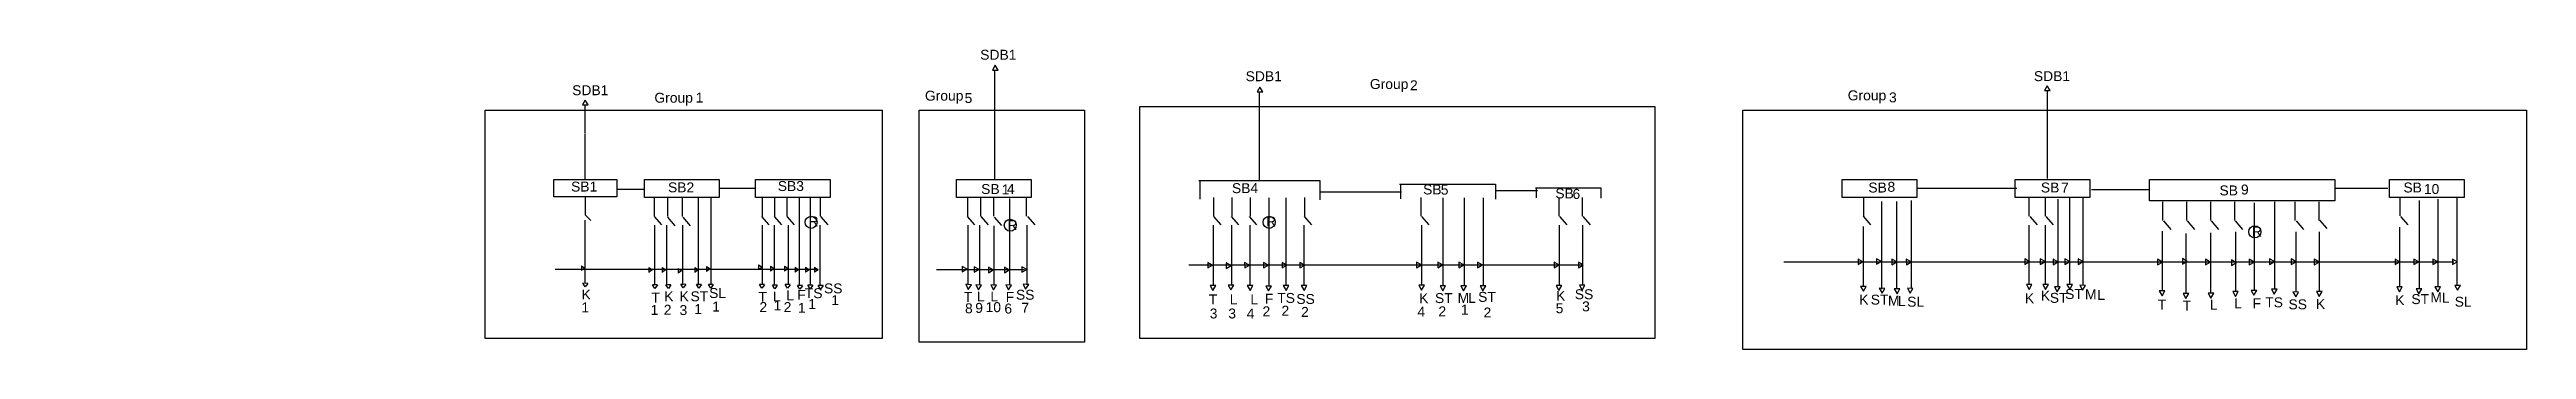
# Model space of a CAD drawing. Header units: inches. Extents: x -98956 to 121806, y -113633 to 17091.
# Drawn here: x -28020 to 121806, y -1008 to 17091 of the extents above; entities that cross this region are included whole.
import ezdxf

# ---------------------------------------------------------------- set-up
doc = ezdxf.new("R2010")
doc.units = ezdxf.units.IN
doc.styles.get("Standard").update_dxf_attribs({"font": 'arial.ttf'})

msp = doc.modelspace()

# ---------------------------------------------------------------- texts
at = {"attachment_point": 1}
for s, width, insert, char_height in [('SDB1', 4839.02, (28277, 17082), 600), ('SDB1', 4839.02, (44331, 15784), 600), ('Group', 6543.11, (51846, 15315), 600), ('2', 12600.99, (54272, 15239), 600), ('SDB1', 4839.02, (92010, 15789), 600), ('SDB1', 4839.02, (3593, 14939), 600), ('Group', 6543.11, (8568, 14486), 600), ('1', 8036.88, (11069, 14498), 600), ('Group', 6543.11, (24932, 14610), 600), ('5', 10357.02, (27331, 14467), 600), ('Group', 6543.11, (80751, 14630), 600), ('3', 29633.61, (83248, 14507), 600), ('SB 1', 19342.83, (-28021, 12140), 10.5), ('SB1', 28679.71, (3527, 9121), 600), ('SB2', 28692.96, (9389, 9075), 600), ('SB3', 25980.33, (16029, 9156), 600), ('SB', 7288.34, (43501, 9026), 600), ('4', 25988.61, (44619, 9031), 600), ('SB', 7288.34, (81999, 9064), 600), ('8', 15813.75, (83155, 9107), 600), ('SB', 7288.34, (92433, 9065), 600), ('7', 9027.2, (93658, 9056), 600), ('SB', 7288.34, (114364, 9066), 600), ('SB', 7288.34, (28333, 8975), 600), ('1', 8036.88, (29578, 8952), 600), ('4', 25988.61, (29896, 8980), 600), ('SB', 7288.34, (55064, 8947), 600), ('5', 10357.02, (56133, 8935), 600), ('SB', 7288.34, (63064, 8709), 600), ('6', 38044.75, (64102, 8680), 600), ('SB', 7288.34, (103238, 8888), 600), ('9', 60784.17, (104537, 8944), 600), ('10', 3957.99, (115603, 8975), 600), ('R', 12677.17, (17888, 7022), 600), ('R', 12677.17, (29918, 6794), 600), ('R', 12677.17, (45566, 7017), 600), ('R', 12677.17, (105198, 6407), 600), ('1', 8036.88, (4153, 1829), 600), ('K', 15547.13, (4161, 2604), 600), ('1', 8036.88, (8338, 1674), 600), ('T', 26313.2, (8384, 2412), 600), ('2', 12600.99, (9134, 1683), 600), ('K', 15547.13, (9164, 2495), 600), ('3', 29633.61, (10088, 1664), 600), ('K', 15547.13, (10088, 2495), 600), ('ST', 4984.75, (10751, 2498), 600), ('1', 8036.88, (10974, 1722), 600), ('SL', 7364.52, (11877, 2693), 600), ('1', 8036.88, (12059, 1877), 600), ('T', 26313.2, (14856, 2466), 600), ('2', 12600.99, (14921, 1846), 600), ('L', 10400.08, (15742, 2483), 600), ('1', 8036.88, (15778, 1954), 600), ('2', 12600.99, (16388, 1846), 600), ('L', 10400.08, (16544, 2556), 600), ('F', 7968.98, (17211, 2587), 600), ('1', 8036.88, (17251, 1799), 600), ('TS', 3818.88, (17666, 2684), 600), ('1', 8036.88, (17870, 2031), 600), ('SS', 3139.9, (18826, 2973), 600), ('1', 8036.88, (19264, 2264), 600), ('T', 26313.2, (27288, 2457), 600), ('8', 15813.75, (27356, 1770), 600), ('9', 60784.17, (27974, 1797), 600), ('L', 10400.08, (28080, 2483), 600), ('10', 8850, (28601, 1841), 600), ('L', 10400.08, (28891, 2483), 600), ('6', 38044.75, (29739, 1757), 600), ('F', 7968.98, (29819, 2459), 600), ('SS', 3139.9, (30438, 2589), 600), ('7', 9027.2, (30767, 1806), 600), ('T', 26313.2, (42100, 2308), 600), ('L', 10400.08, (43367, 2308), 600), ('L', 10400.08, (44617, 2308), 600), ('2', 12600.99, (45351, 1589), 600), ('F', 7968.98, (45495, 2349), 600), ('TS', 3818.88, (46245, 2398), 600), ('2', 12600.99, (46498, 1625), 600), ('SS', 3139.9, (47396, 2335), 600), ('2', 12600.99, (47683, 1554), 600), ('4', 25988.61, (54719, 1564), 600), ('K', 15547.13, (54823, 2381), 600), ('ST', 4984.75, (55782, 2388), 600), ('2', 12600.99, (55991, 1589), 600), ('M', 12483.41, (57152, 2402), 600), ('1', 8036.88, (57351, 1691), 600), ('L', 10400.08, (57791, 2400), 600), ('ST', 4984.75, (58394, 2462), 600), ('2', 12600.99, (58719, 1517), 600), ('5', 10357.02, (63084, 1776), 600), ('K', 15547.13, (63112, 2524), 600), ('SS', 3139.9, (64242, 2621), 600), ('3', 29633.61, (64685, 1886), 600), ('K', 15547.13, (81446, 2301), 600), ('ST', 4984.75, (82142, 2296), 600), ('M', 12483.41, (83182, 2237), 600), ('L', 10400.08, (83790, 2212), 600), ('SL', 7364.52, (84348, 2169), 600), ('K', 15547.13, (91466, 2378), 600), ('K', 15547.13, (92429, 2533), 600), ('ST', 4984.75, (92974, 2403), 600), ('ST', 4984.75, (93902, 2635), 600), ('M', 12483.41, (95104, 2612), 600), ('L', 10400.08, (95847, 2578), 600), ('T', 26313.2, (99504, 1994), 600), ('T', 26313.2, (101009, 1931), 600), ('L', 10400.08, (102649, 1991), 600), ('L', 10400.08, (104120, 2064), 600), ('F', 7968.98, (105242, 2078), 600), ('TS', 3818.88, (106007, 2134), 600), ('SS', 3139.9, (107410, 2013), 600), ('K', 15547.13, (109071, 2032), 600), ('K', 15547.13, (113870, 2264), 600), ('ST', 4984.75, (114844, 2326), 600), ('M', 12483.41, (115997, 2428), 600), ('L', 10400.08, (116687, 2406), 600), ('SL', 7364.52, (117464, 2169), 600), ('3', 29633.61, (42158, 1459), 600), ('3', 29633.61, (43284, 1459), 600), ('4', 25988.61, (44395, 1456), 600)]:
    msp.add_mtext_dynamic_manual_height_columns(s, width=width, gutter_width=12.5, heights=[0], dxfattribs=dict(at, insert=insert, char_height=char_height))

# ---------------------------------------------------------------- linework, layer by layer
for p, q in [((29168, 9264), (29168, 15872)), ((4371, 12036), (4371, 13758)), ((45164, 9216), (45164, 14515)), ((92813, 14597), (92813, 9306)), ((4378, 9263), (4378, 11987)), ((41508, 9181), (48810, 9181)), ((41569, 9162), (41569, 8068)), ((48810, 9181), (48810, 8028)), ((4373, 8170), (4373, 7119)), ((6291, 8659), (7965, 8659)), ((8543, 8160), (8543, 7031)), ((9360, 8136), (9360, 7008)), ((10248, 8136), (10248, 7008)), ((11213, 8119), (11213, 2866)), ((11983, 8142), (11983, 2889)), ((12455, 8735), (14661, 8735)), ((15080, 8160), (15080, 7031)), ((15827, 8160), (15827, 7031)), ((16574, 8160), (16574, 7031)), ((17325, 8142), (17325, 2889)), ((17992, 8142), (17992, 2889)), ((18592, 8160), (18592, 7031)), ((27516, 8160), (27516, 7031)), ((28300, 8160), (28300, 7031)), ((29088, 8160), (29088, 7031)), ((30037, 8111), (30037, 3099)), ((31052, 8160), (31052, 7031)), ((42392, 8160), (42392, 7031)), ((43493, 8160), (43493, 7031)), ((44595, 8160), (44595, 7031)), ((45724, 8141), (45724, 2851)), ((46769, 8141), (46769, 2851)), ((47900, 8160), (47900, 7031)), ((48840, 8502), (53766, 8502)), ((53641, 8970), (59446, 8970)), ((53690, 8955), (53690, 8085)), ((54925, 8160), (54925, 7031)), ((56253, 8141), (56253, 2851)), ((57541, 8141), (57541, 2851)), ((58692, 8141), (58692, 2851)), ((59438, 8577), (61975, 8577)), ((59446, 8970), (59446, 8053)), ((61862, 8746), (65807, 8746)), ((61895, 8736), (61895, 8145)), ((63269, 8160), (63269, 7031)), ((64691, 8160), (64691, 7031)), ((65807, 8746), (65807, 8123)), ((81710, 8160), (81710, 7031)), ((82787, 7912), (82787, 2622)), ((83700, 7912), (83700, 2622)), ((84588, 7972), (84588, 2681)), ((84957, 8717), (90974, 8717)), ((91702, 8160), (91702, 7031)), ((92690, 8160), (92690, 7031)), ((93460, 8052), (93460, 2761)), ((94175, 8195), (94175, 2905)), ((94963, 8195), (94963, 2905)), ((95487, 8642), (99023, 8642)), ((99796, 7908), (99796, 6779)), ((101245, 7908), (101245, 6779)), ((102694, 7908), (102694, 6779)), ((104143, 7908), (104143, 6779)), ((105341, 7837), (105341, 2547)), ((106557, 7909), (106557, 2618)), ((107800, 7908), (107800, 6779)), ((109249, 7908), (109249, 6779)), ((110257, 8716), (113416, 8716)), ((114148, 8184), (114148, 7055)), ((115309, 7980), (115309, 2690)), ((116454, 8052), (116454, 2762)), ((117599, 8195), (117599, 2905)), ((4368, 6792), (4368, 2976)), ((4373, 7119), (4719, 6764)), ((8550, 7021), (8994, 6508)), ((8566, 6486), (8566, 2893)), ((9308, 6486), (9308, 2893)), ((9368, 6975), (9811, 6461)), ((10272, 6486), (10272, 2893)), ((10278, 6975), (10722, 6461)), ((15042, 7021), (15485, 6508)), ((15090, 6486), (15090, 2893)), ((15812, 6486), (15812, 2893)), ((15814, 7021), (16258, 6508)), ((16587, 7021), (17030, 6508)), ((16656, 6486), (16656, 2893)), ((18583, 6486), (18583, 2893)), ((18620, 7021), (19064, 6508)), ((27478, 7021), (27922, 6508)), ((27536, 6486), (27536, 2893)), ((28223, 6486), (28223, 2893)), ((28312, 7021), (28755, 6508)), ((29093, 6442), (29093, 2849)), ((29111, 6977), (29555, 6463)), ((31089, 6486), (31089, 2893)), ((31139, 7021), (31583, 6508)), ((42361, 6486), (42361, 2893)), ((42390, 7021), (42834, 6508)), ((43459, 7021), (43903, 6508)), ((43472, 6486), (43472, 2893)), ((44554, 7021), (44997, 6508)), ((44582, 6486), (44582, 2893)), ((47848, 6486), (47848, 2893)), ((47863, 7021), (48307, 6508)), ((54961, 6486), (54961, 2893)), ((54977, 7021), (55420, 6508)), ((63294, 6486), (63294, 2893)), ((63310, 7021), (63753, 6508)), ((64717, 6486), (64717, 2893)), ((64732, 7021), (65176, 6508)), ((81684, 7028), (82128, 6514)), ((81684, 6416), (81684, 2823)), ((91707, 6486), (91707, 2893)), ((91764, 7016), (92208, 6503)), ((92689, 6486), (92689, 2893)), ((92728, 7016), (93172, 6503)), ((99768, 6135), (99768, 2543)), ((99842, 6754), (100286, 6240)), ((101194, 5998), (101194, 2406)), ((101288, 6754), (101732, 6240)), ((102688, 6030), (102688, 2438)), ((102734, 6754), (103178, 6240)), ((104187, 6754), (104630, 6240)), ((104207, 6094), (104207, 2501)), ((107848, 6094), (107848, 2501)), ((107867, 6754), (108311, 6240)), ((109275, 6094), (109275, 2501)), ((109282, 6797), (109725, 6284)), ((114129, 6379), (114129, 2787)), ((114189, 7016), (114633, 6503)), ((2569, 3843), (18475, 3843)), ((4368, 3895), (4147, 3749)), ((4151, 4038), (4149, 3746)), ((4153, 4042), (4368, 3895)), ((8443, 3791), (8223, 3645)), ((8226, 3935), (8225, 3642)), ((8228, 3938), (8443, 3791)), ((9250, 3791), (9029, 3645)), ((9033, 3935), (9031, 3642)), ((9035, 3938), (9250, 3791)), ((10215, 3738), (9995, 3592)), ((9998, 3881), (9997, 3589)), ((10000, 3885), (10215, 3738)), ((11237, 3791), (11016, 3645)), ((11020, 3935), (11018, 3642)), ((11022, 3938), (11237, 3791)), ((11934, 3846), (11714, 3699)), ((11717, 3989), (11716, 3697)), ((11719, 3992), (11934, 3846)), ((15083, 3951), (14862, 3804)), ((14865, 4094), (14864, 3802)), ((14867, 4097), (15083, 3951)), ((15806, 3870), (15585, 3724)), ((15589, 4013), (15587, 3721)), ((15591, 4017), (15806, 3870)), ((16651, 3870), (16430, 3724)), ((16434, 4013), (16432, 3721)), ((16436, 4017), (16651, 3870)), ((17292, 3803), (17071, 3657)), ((17075, 3946), (17073, 3654)), ((17076, 3950), (17292, 3803)), ((17933, 3803), (17712, 3657)), ((17716, 3946), (17714, 3654)), ((17717, 3950), (17933, 3803)), ((17998, 4181), (17998, 3366)), ((18473, 3803), (18252, 3657)), ((18255, 3946), (18254, 3654)), ((18257, 3950), (18473, 3803)), ((25630, 3817), (30961, 3817)), ((30040, 3096), (30040, 2880)), ((40889, 4087), (64731, 4087)), ((76894, 4282), (117423, 4282)), ((4534, 2978), (4242, 2983)), ((4388, 2763), (4245, 2985)), ((4538, 2976), (4388, 2763)), ((8745, 2886), (8453, 2891)), ((8599, 2670), (8456, 2893)), ((8749, 2884), (8599, 2670)), ((9557, 2886), (9265, 2891)), ((9411, 2670), (9267, 2893)), ((9560, 2884), (9411, 2670)), ((10459, 2916), (10167, 2921)), ((10313, 2700), (10170, 2923)), ((10463, 2914), (10313, 2700)), ((11405, 2908), (11113, 2913)), ((11259, 2693), (11116, 2915)), ((11409, 2906), (11259, 2693)), ((12125, 2908), (11833, 2913)), ((11979, 2693), (11836, 2915)), ((12129, 2906), (11979, 2693)), ((15220, 2901), (14928, 2906)), ((15075, 2686), (14931, 2908)), ((15224, 2899), (15075, 2686)), ((15997, 2870), (15705, 2876)), ((15851, 2655), (15708, 2878)), ((16001, 2868), (15851, 2655)), ((16774, 2901), (16482, 2906)), ((16628, 2686), (16485, 2908)), ((16778, 2899), (16628, 2686)), ((17519, 2839), (17227, 2845)), ((17373, 2624), (17230, 2846)), ((17523, 2837), (17373, 2624)), ((18140, 2870), (17848, 2876)), ((17994, 2655), (17851, 2878)), ((18144, 2868), (17994, 2655)), ((18766, 2844), (18474, 2850)), ((18620, 2629), (18477, 2852)), ((18770, 2842), (18620, 2629))]:
    msp.add_line(p, q)
for points in [[(29185, 16147), (29017, 15853), (29356, 15855)], [(4383, 14045), (4214, 13752), (4552, 13752)], [(37927, 13659), (69076, 13659), (69076, -342), (37927, -342)], [(45022, 14540), (45361, 14537), (45194, 14832)], [(92649, 14618), (92988, 14615), (92821, 14910)], [(-1676, 13437), (22351, 13437), (22351, -342), (-1676, -342)], [(24577, 13437), (34590, 13437), (34590, -564), (24577, -564)], [(74415, 13437), (121806, 13437), (121806, -1008), (74415, -1008)], [(2492, 9258), (6300, 9258), (6300, 8193), (2492, 8193)], [(7964, 9254), (12481, 9254), (12481, 8155), (7964, 8155)], [(14681, 9254), (19198, 9254), (19198, 8155), (14681, 8155)], [(26848, 9254), (31365, 9254), (31365, 8155), (26848, 8155)], [(80414, 9254), (84930, 9254), (84930, 8155), (80414, 8155)], [(90869, 9254), (95386, 9254), (95386, 8155), (90869, 8155)], [(98995, 9255), (110223, 9255), (110223, 7955), (98995, 7955)], [(113524, 9254), (118041, 9254), (118041, 8155), (113524, 8155)], [(27188, 4003), (27190, 3664), (27482, 3835)], [(27908, 3984), (27910, 3645), (28202, 3816)], [(28768, 3957), (28770, 3618), (29062, 3789)], [(29740, 3957), (29742, 3618), (30034, 3789)], [(30795, 3984), (30797, 3645), (31089, 3816)], [(42336, 4079), (42042, 4247), (42044, 3908)], [(43451, 4047), (43157, 4214), (43159, 3875)], [(44565, 4079), (44271, 4247), (44273, 3908)], [(45713, 4079), (45419, 4247), (45421, 3908)], [(46829, 4079), (46535, 4247), (46537, 3908)], [(47911, 4079), (47616, 4247), (47618, 3908)], [(54967, 4093), (54673, 4261), (54675, 3922)], [(56246, 4093), (55951, 4261), (55953, 3922)], [(57523, 4093), (57228, 4261), (57230, 3922)], [(58645, 4093), (58351, 4261), (58353, 3922)], [(63281, 4093), (62986, 4261), (62988, 3922)], [(64756, 4093), (64462, 4261), (64464, 3922)], [(81666, 4278), (81372, 4445), (81374, 4107)], [(82791, 4301), (82496, 4468), (82498, 4130)], [(83716, 4277), (83422, 4444), (83424, 4105)], [(84589, 4277), (84295, 4444), (84297, 4105)], [(91748, 4285), (91454, 4452), (91456, 4114)], [(92684, 4291), (92390, 4458), (92392, 4119)], [(93464, 4276), (93170, 4443), (93172, 4105)], [(94184, 4291), (93890, 4458), (93892, 4119)], [(94978, 4291), (94683, 4458), (94685, 4119)], [(99782, 4266), (99488, 4434), (99490, 4095)], [(101287, 4304), (100993, 4472), (100995, 4133)], [(102680, 4266), (102386, 4434), (102388, 4095)], [(104260, 4229), (103966, 4396), (103968, 4058)], [(105335, 4267), (105040, 4435), (105042, 4096)], [(106559, 4296), (106264, 4464), (106266, 4125)], [(107872, 4282), (107577, 4449), (107580, 4111)], [(109265, 4266), (108970, 4434), (108972, 4095)], [(114153, 4280), (113859, 4448), (113861, 4109)], [(115288, 4280), (114993, 4448), (114995, 4109)], [(116439, 4280), (116144, 4448), (116146, 4109)], [(117621, 4280), (117327, 4448), (117329, 4109)], [(27404, 2920), (27554, 2617), (27742, 2898)], [(28015, 2892), (28165, 2589), (28353, 2870)], [(28927, 2882), (29077, 2578), (29265, 2860)], [(29828, 2882), (29978, 2578), (30166, 2860)], [(30870, 2935), (31020, 2631), (31208, 2913)], [(42523, 2842), (42184, 2846), (42351, 2551)], [(43613, 2875), (43274, 2878), (43440, 2583)], [(44769, 2842), (44430, 2846), (44596, 2551)], [(45891, 2809), (45553, 2813), (45719, 2518)], [(46948, 2842), (46609, 2846), (46776, 2551)], [(48038, 2842), (47699, 2846), (47865, 2551)], [(55150, 2865), (54812, 2869), (54978, 2574)], [(56427, 2822), (56089, 2825), (56255, 2530)], [(57683, 2822), (57344, 2825), (57510, 2530)], [(58852, 2822), (58513, 2825), (58680, 2530)], [(63451, 2844), (63112, 2847), (63278, 2552)], [(64857, 2865), (64518, 2869), (64684, 2574)], [(81868, 2790), (81529, 2793), (81696, 2498)], [(82999, 2676), (82660, 2679), (82827, 2385)], [(83905, 2639), (83566, 2642), (83732, 2347)], [(84696, 2676), (84358, 2679), (84524, 2385)], [(91895, 2904), (91556, 2908), (91723, 2613)], [(92887, 2904), (92548, 2908), (92715, 2613)], [(93596, 2763), (93257, 2766), (93424, 2471)], [(94351, 2904), (94012, 2908), (94179, 2613)], [(95131, 2857), (94792, 2860), (94959, 2565)], [(99934, 2525), (99595, 2529), (99762, 2234)], [(101374, 2360), (101036, 2364), (101202, 2069)], [(102886, 2384), (102548, 2387), (102714, 2092)], [(104374, 2478), (104035, 2481), (104201, 2186)], [(105493, 2549), (105154, 2552), (105321, 2257)], [(106722, 2620), (106383, 2623), (106550, 2328)], [(108022, 2454), (107683, 2457), (107850, 2162)], [(109439, 2478), (109101, 2481), (109267, 2186)], [(114297, 2761), (113958, 2764), (114125, 2469)], [(115477, 2642), (115139, 2646), (115305, 2351)], [(116610, 2761), (116272, 2764), (116438, 2469)], [(117816, 2855), (117477, 2858), (117644, 2564)]]:
    msp.add_lwpolyline(points, close=True)
for centre in [(18042, 6664), (30093, 6488), (45755, 6664), (105375, 6091)]:
    msp.add_circle(centre, 364)

msp.set_redraw_order([(e.dxf.handle, doc.entitydb.next_handle()) for e in msp.query("TEXT MTEXT ATTDEF DIMENSION ARC_DIMENSION")])  # texts and dimensions are drawn at this point

doc.saveas('drawing.dxf')
